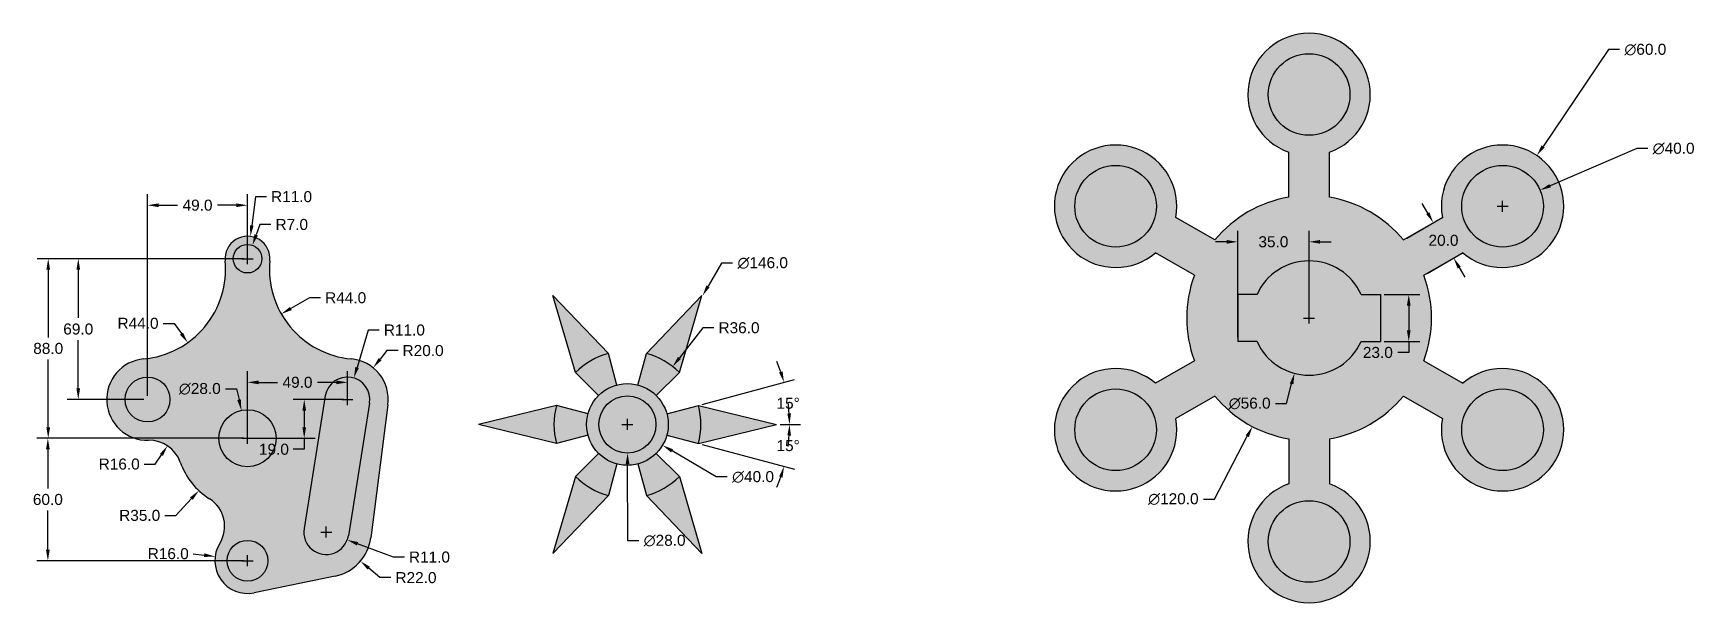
# Model space of a CAD drawing. Header units: inches. Extents: x -29 to 2151, y 0 to 373.
# Drawn here: x -29 to 786, y 0 to 279 of the extents above; entities that cross this region are included whole.
import ezdxf

# ---------------------------------------------------------------- set-up
doc = ezdxf.new("R2010")
doc.units = ezdxf.units.IN
doc.header["$MEASUREMENT"] = 0
doc.styles.get("Standard").update_dxf_attribs({"font": 'arial.ttf'})
doc.dimstyles.get("Standard").update_dxf_attribs({"dimscale": 30, "dimtxt": 0.18, "dimasz": 0.18, "dimexe": 0.18, "dimexo": 0.0625, "dimgap": 0.09, "dimtad": 0, "dimtih": 1, "dimtoh": 1, "dimdec": 1, "dimzin": 0, "dimdsep": 46, "dimtxsty": 'Standard', "dimcen": 0.09, "dimadec": 0, "dimazin": 0, "dimtfac": 1, "dimtdec": 1, "dimtofl": 0, "dimtmove": 0, "dimatfit": 3, "dimfxl": 1, "dimtolj": 1, "dimtzin": 0, "dimarcsym": 0})

msp = doc.modelspace()

# ---------------------------------------------------------------- blocks, each defined once
blk = doc.blocks.new('*D1')
at = {"color": 0, "lineweight": -2, "transparency": 16777216}
for p, q in [((308.43, 166.7), (301.78, 155.31)), ((313.83, 166.7), (308.43, 166.7)), ((262.26, 84.91), (262.26, 90.31)), ((259.56, 87.61), (264.96, 87.61))]:
    blk.add_line(p, q, dxfattribs=at)
at = {"color": 0, "transparency": 16777216}
blk.add_solid([(301, 155.77), (302.56, 154.86), (299.06, 150.65)], dxfattribs=at)
at = {"layer": 'Defpoints', "color": 0, "transparency": 16777216}
for p in [(299.06, 150.65), (225.46, 24.56)]:
    blk.add_point(p, dxfattribs=at)
at = {"color": 0, "transparency": 16777216, "insert": (328.57, 166.7), "char_height": 5.4, "attachment_point": 5}
blk.add_mtext('\\A1;∅146.0', dxfattribs=at)
blk = doc.blocks.new('*D2')
at = {"color": 0, "lineweight": -2, "transparency": 16777216}
for p, q in [((298.84, 97.41), (344.23, 109.57)), ((337.13, 87.61), (347.12, 87.61))]:
    blk.add_line(p, q, dxfattribs=at)
for start, end in [(18.89453, 22.78906), (352.21094, 356.10547)]:
    blk.add_arc((262.26, 87.61), 79.46, start, end, dxfattribs=at)
at = {"color": 0, "transparency": 16777216}
for points in [[(338.3, 113.6), (336.57, 113.07), (339.01, 108.17)], [(340.63, 82.24), (342.43, 82.18), (341.72, 87.61)]]:
    blk.add_solid(points, dxfattribs=at)
at = {"layer": 'Defpoints', "color": 0, "transparency": 16777216}
for p in [(281.58, 92.78), (297.03, 96.92), (341.41, 94.53), (262.26, 87.61), (335.26, 87.61)]:
    blk.add_point(p, dxfattribs=at)
at = {"color": 0, "transparency": 16777216, "insert": (341.04, 97.98), "char_height": 5.4, "attachment_point": 5}
blk.add_mtext('\\A1;15°', dxfattribs=at)
blk = doc.blocks.new('*D3')
at = {"color": 0, "lineweight": -2, "transparency": 16777216}
for p, q in [((337.13, 87.61), (347.12, 87.61)), ((298.84, 77.8), (344.23, 65.64))]:
    blk.add_line(p, q, dxfattribs=at)
for start, end in [(3.89453, 7.78906), (337.21094, 341.10547)]:
    blk.add_arc((262.26, 87.61), 79.46, start, end, dxfattribs=at)
at = {"color": 0, "transparency": 16777216}
for points in [[(342.43, 93.03), (340.63, 92.97), (341.72, 87.61)], [(336.57, 62.14), (338.3, 61.61), (339.01, 67.04)]]:
    blk.add_solid(points, dxfattribs=at)
at = {"layer": 'Defpoints', "color": 0, "transparency": 16777216}
for p in [(262.26, 87.61), (281.58, 82.43), (335.26, 87.61), (297.03, 78.29), (340.51, 73.81)]:
    blk.add_point(p, dxfattribs=at)
at = {"color": 0, "transparency": 16777216, "insert": (341.04, 77.23), "char_height": 5.4, "attachment_point": 5}
blk.add_mtext('\\A1;15°', dxfattribs=at)
blk = doc.blocks.new('*D4')
at = {"color": 0, "lineweight": -2, "transparency": 16777216}
for p, q in [((299.27, 134.97), (287.75, 120.23)), ((304.67, 134.97), (299.27, 134.97)), ((262.26, 84.91), (262.26, 90.31)), ((259.56, 87.61), (264.96, 87.61))]:
    blk.add_line(p, q, dxfattribs=at)
at = {"color": 0, "transparency": 16777216}
blk.add_solid([(287.04, 120.78), (288.46, 119.67), (284.42, 115.97)], dxfattribs=at)
at = {"layer": 'Defpoints', "color": 0, "transparency": 16777216}
for p in [(284.42, 115.97), (262.26, 87.61)]:
    blk.add_point(p, dxfattribs=at)
at = {"color": 0, "transparency": 16777216, "insert": (316.96, 134.97), "char_height": 5.4, "attachment_point": 5}
blk.add_mtext('\\A1;R36.0', dxfattribs=at)
blk = doc.blocks.new('*D5')
at = {"color": 0, "lineweight": -2, "transparency": 16777216}
for p, q in [((262.26, 84.91), (262.26, 90.31)), ((259.56, 87.61), (264.96, 87.61)), ((305.78, 61.9), (284.13, 74.69)), ((311.18, 61.9), (305.78, 61.9))]:
    blk.add_line(p, q, dxfattribs=at)
at = {"color": 0, "transparency": 16777216}
blk.add_solid([(284.59, 75.46), (283.67, 73.91), (279.48, 77.43)], dxfattribs=at)
at = {"layer": 'Defpoints', "color": 0, "transparency": 16777216}
for p in [(245.04, 97.78), (279.48, 77.43)]:
    blk.add_point(p, dxfattribs=at)
at = {"color": 0, "transparency": 16777216, "insert": (323.83, 61.9), "char_height": 5.4, "attachment_point": 5}
blk.add_mtext('\\A1;∅40.0', dxfattribs=at)
blk = doc.blocks.new('*D6')
at = {"color": 0, "lineweight": -2, "transparency": 16777216}
for p, q in [((262.26, 84.91), (262.26, 90.31)), ((259.56, 87.61), (264.96, 87.61)), ((262.45, 30.68), (262.32, 68.21)), ((267.85, 30.68), (262.45, 30.68))]:
    blk.add_line(p, q, dxfattribs=at)
at = {"color": 0, "transparency": 16777216}
blk.add_solid([(263.22, 68.21), (261.42, 68.2), (262.31, 73.61)], dxfattribs=at)
at = {"layer": 'Defpoints', "color": 0, "transparency": 16777216}
for p in [(262.21, 101.61), (262.31, 73.61)]:
    blk.add_point(p, dxfattribs=at)
at = {"color": 0, "transparency": 16777216, "insert": (280.49, 30.68), "char_height": 5.4, "attachment_point": 5}
blk.add_mtext('\\A1;∅28.0', dxfattribs=at)
blk = doc.blocks.new('*D75')
at = {"color": 0, "lineweight": -2, "transparency": 16777216}
for p, q in [((82.15, 185.56), (80.29, 180.49)), ((87.55, 185.56), (82.15, 185.56)), ((76.04, 166.14), (76.04, 171.54)), ((73.34, 168.84), (78.74, 168.84))]:
    blk.add_line(p, q, dxfattribs=at)
at = {"color": 0, "transparency": 16777216}
blk.add_solid([(79.45, 180.8), (81.14, 180.18), (78.44, 175.42)], dxfattribs=at)
at = {"layer": 'Defpoints', "color": 0, "transparency": 16777216}
for p in [(78.44, 175.42), (76.04, 168.84)]:
    blk.add_point(p, dxfattribs=at)
at = {"color": 0, "transparency": 16777216, "insert": (97.74, 185.56), "char_height": 5.4, "attachment_point": 5}
blk.add_mtext('\\A1;R7.0', dxfattribs=at)
blk = doc.blocks.new('*D76')
at = {"color": 0, "lineweight": -2, "transparency": 16777216}
for p, q in [((79.94, 199.21), (78.13, 185.11)), ((85.34, 199.21), (79.94, 199.21)), ((76.04, 166.14), (76.04, 171.54)), ((73.34, 168.84), (78.74, 168.84))]:
    blk.add_line(p, q, dxfattribs=at)
at = {"color": 0, "transparency": 16777216}
blk.add_solid([(77.24, 185.22), (79.02, 184.99), (77.44, 179.75)], dxfattribs=at)
at = {"layer": 'Defpoints', "color": 0, "transparency": 16777216}
for p in [(77.44, 179.75), (76.04, 168.84)]:
    blk.add_point(p, dxfattribs=at)
at = {"color": 0, "transparency": 16777216, "insert": (97.63, 199.21), "char_height": 5.4, "attachment_point": 5}
blk.add_mtext('\\A1;R11.0', dxfattribs=at)
blk = doc.blocks.new('*D77')
at = {"color": 0, "lineweight": -2, "transparency": 16777216}
for p, q in [((144.41, 123.79), (141.01, 119.59)), ((149.81, 123.79), (144.41, 123.79)), ((122.34, 99.84), (127.74, 99.84)), ((125.04, 97.14), (125.04, 102.54))]:
    blk.add_line(p, q, dxfattribs=at)
at = {"color": 0, "transparency": 16777216}
blk.add_solid([(140.31, 120.16), (141.71, 119.03), (137.62, 115.39)], dxfattribs=at)
at = {"layer": 'Defpoints', "color": 0, "transparency": 16777216}
for p in [(137.62, 115.39), (125.04, 99.84)]:
    blk.add_point(p, dxfattribs=at)
at = {"color": 0, "transparency": 16777216, "insert": (162.1, 123.79), "char_height": 5.4, "attachment_point": 5}
blk.add_mtext('\\A1;R20.0', dxfattribs=at)
blk = doc.blocks.new('*D78')
at = {"color": 0, "lineweight": -2, "transparency": 16777216}
for p, q in [((135.24, 133.86), (129.75, 115.55)), ((140.64, 133.86), (135.24, 133.86)), ((122.34, 99.84), (127.74, 99.84)), ((125.04, 97.14), (125.04, 102.54))]:
    blk.add_line(p, q, dxfattribs=at)
at = {"color": 0, "transparency": 16777216}
blk.add_solid([(128.89, 115.81), (130.61, 115.29), (128.2, 110.38)], dxfattribs=at)
at = {"layer": 'Defpoints', "color": 0, "transparency": 16777216}
for p in [(128.2, 110.38), (125.04, 99.84)]:
    blk.add_point(p, dxfattribs=at)
at = {"color": 0, "transparency": 16777216, "insert": (152.93, 133.86), "char_height": 5.4, "attachment_point": 5}
blk.add_mtext('\\A1;R11.0', dxfattribs=at)
blk = doc.blocks.new('*D79')
at = {"color": 0, "lineweight": -2, "transparency": 16777216}
for p, q in [((111.91, 34.88), (117.31, 34.88)), ((114.61, 32.18), (114.61, 37.58)), ((147.54, 22.62), (129.98, 29.16)), ((152.94, 22.62), (147.54, 22.62))]:
    blk.add_line(p, q, dxfattribs=at)
at = {"color": 0, "transparency": 16777216}
blk.add_solid([(130.29, 30), (129.66, 28.31), (124.92, 31.04)], dxfattribs=at)
at = {"layer": 'Defpoints', "color": 0, "transparency": 16777216}
for p in [(114.61, 34.88), (124.92, 31.04)]:
    blk.add_point(p, dxfattribs=at)
at = {"color": 0, "transparency": 16777216, "insert": (165.23, 22.62), "char_height": 5.4, "attachment_point": 5}
blk.add_mtext('\\A1;R11.0', dxfattribs=at)
blk = doc.blocks.new('*D80')
at = {"color": 0, "lineweight": -2, "transparency": 16777216}
for p, q in [((111.91, 34.88), (117.31, 34.88)), ((114.61, 32.18), (114.61, 37.58)), ((140.94, 12.56), (135.51, 17.16)), ((146.34, 12.56), (140.94, 12.56))]:
    blk.add_line(p, q, dxfattribs=at)
at = {"color": 0, "transparency": 16777216}
blk.add_solid([(136.09, 17.85), (134.93, 16.48), (131.39, 20.65)], dxfattribs=at)
at = {"layer": 'Defpoints', "color": 0, "transparency": 16777216}
for p in [(114.61, 34.88), (131.39, 20.65)]:
    blk.add_point(p, dxfattribs=at)
at = {"color": 0, "transparency": 16777216, "insert": (158.62, 12.56), "char_height": 5.4, "attachment_point": 5}
blk.add_mtext('\\A1;R22.0', dxfattribs=at)
blk = doc.blocks.new('*D81')
at = {"color": 0, "lineweight": -2, "transparency": 16777216}
for p, q in [((49.47, 24.29), (54.82, 23.6)), ((73.34, 20.84), (78.74, 20.84)), ((76.04, 18.14), (76.04, 23.54))]:
    blk.add_line(p, q, dxfattribs=at)
at = {"color": 0, "transparency": 16777216}
blk.add_solid([(54.94, 24.49), (54.7, 22.7), (60.18, 22.9)], dxfattribs=at)
at = {"layer": 'Defpoints', "color": 0, "transparency": 16777216}
for p in [(60.18, 22.9), (76.04, 20.84)]:
    blk.add_point(p, dxfattribs=at)
at = {"color": 0, "transparency": 16777216, "insert": (37.18, 24.29), "char_height": 5.4, "attachment_point": 5}
blk.add_mtext('\\A1;R16.0', dxfattribs=at)
blk = doc.blocks.new('*D82')
at = {"color": 0, "lineweight": -2, "transparency": 16777216}
for p, q in [((76.04, 78.14), (76.04, 83.54)), ((73.34, 80.84), (78.74, 80.84)), ((40.88, 43.04), (48.53, 51.26)), ((35.48, 43.04), (40.88, 43.04))]:
    blk.add_line(p, q, dxfattribs=at)
at = {"color": 0, "transparency": 16777216}
blk.add_solid([(47.87, 51.87), (49.19, 50.64), (52.21, 55.21)], dxfattribs=at)
at = {"layer": 'Defpoints', "color": 0, "transparency": 16777216}
for p in [(76.04, 80.84), (52.21, 55.21)]:
    blk.add_point(p, dxfattribs=at)
at = {"color": 0, "transparency": 16777216, "insert": (23.2, 43.04), "char_height": 5.4, "attachment_point": 5}
blk.add_mtext('\\A1;R35.0', dxfattribs=at)
blk = doc.blocks.new('*D83')
at = {"color": 0, "lineweight": -2, "transparency": 16777216}
for p, q in [((25.44, 68.18), (30.84, 68.18)), ((30.84, 68.18), (33.83, 72.68))]:
    blk.add_line(p, q, dxfattribs=at)
at = {"color": 0, "transparency": 16777216}
blk.add_solid([(33.08, 73.17), (34.58, 72.18), (36.82, 77.17)], dxfattribs=at)
at = {"layer": 'Defpoints', "color": 0, "transparency": 16777216}
for p in [(36.82, 77.17), (27.95, 63.85)]:
    blk.add_point(p, dxfattribs=at)
at = {"color": 0, "transparency": 16777216, "insert": (13.15, 68.18), "char_height": 5.4, "attachment_point": 5}
blk.add_mtext('\\A1;R16.0', dxfattribs=at)
blk = doc.blocks.new('*D84')
at = {"color": 0, "lineweight": -2, "transparency": 16777216}
for p, q in [((65.3, 105.06), (70.7, 105.06)), ((70.7, 105.06), (71.87, 99.79)), ((76.04, 78.14), (76.04, 83.54)), ((73.34, 80.84), (78.74, 80.84))]:
    blk.add_line(p, q, dxfattribs=at)
at = {"color": 0, "transparency": 16777216}
blk.add_solid([(72.75, 99.98), (70.99, 99.59), (73.03, 94.51)], dxfattribs=at)
at = {"layer": 'Defpoints', "color": 0, "transparency": 16777216}
for p in [(73.03, 94.51), (79.06, 67.17)]:
    blk.add_point(p, dxfattribs=at)
at = {"color": 0, "transparency": 16777216, "insert": (52.66, 105.06), "char_height": 5.4, "attachment_point": 5}
blk.add_mtext('\\A1;∅28.0', dxfattribs=at)
blk = doc.blocks.new('*D85')
at = {"color": 0, "lineweight": -2, "transparency": 16777216}
for p, q in [((34.67, 137.15), (40.07, 137.15)), ((40.07, 137.15), (43.65, 132.11))]:
    blk.add_line(p, q, dxfattribs=at)
at = {"color": 0, "transparency": 16777216}
blk.add_solid([(44.38, 132.63), (42.91, 131.59), (46.78, 127.71)], dxfattribs=at)
at = {"layer": 'Defpoints', "color": 0, "transparency": 16777216}
for p in [(21.29, 163.58), (46.78, 127.71)]:
    blk.add_point(p, dxfattribs=at)
at = {"color": 0, "transparency": 16777216, "insert": (22.38, 137.15), "char_height": 5.4, "attachment_point": 5}
blk.add_mtext('\\A1;R44.0', dxfattribs=at)
blk = doc.blocks.new('*D86')
at = {"color": 0, "lineweight": -2, "transparency": 16777216}
for p, q in [((106.45, 149.67), (97.28, 144.43)), ((111.85, 149.67), (106.45, 149.67))]:
    blk.add_line(p, q, dxfattribs=at)
at = {"color": 0, "transparency": 16777216}
blk.add_solid([(96.83, 145.21), (97.72, 143.65), (92.59, 141.75)], dxfattribs=at)
at = {"layer": 'Defpoints', "color": 0, "transparency": 16777216}
for p in [(130.79, 163.58), (92.59, 141.75)]:
    blk.add_point(p, dxfattribs=at)
at = {"color": 0, "transparency": 16777216, "insert": (124.14, 149.67), "char_height": 5.4, "attachment_point": 5}
blk.add_mtext('\\A1;R44.0', dxfattribs=at)
blk = doc.blocks.new('*D87')
at = {"color": 0, "lineweight": -2, "transparency": 16777216}
for p, q in [((123.17, 99.84), (98.44, 99.84)), ((103.84, 94.44), (103.84, 86.24)), ((77.92, 80.84), (109.24, 80.84)), ((103.84, 75.44), (98.44, 75.44)), ((103.84, 80.84), (103.84, 75.44))]:
    blk.add_line(p, q, dxfattribs=at)
at = {"color": 0, "transparency": 16777216}
for points in [[(102.94, 94.44), (104.74, 94.44), (103.84, 99.84)], [(102.94, 86.24), (104.74, 86.24), (103.84, 80.84)]]:
    blk.add_solid(points, dxfattribs=at)
at = {"layer": 'Defpoints', "color": 0, "transparency": 16777216}
for p in [(125.04, 99.84), (76.04, 80.84), (103.84, 80.84)]:
    blk.add_point(p, dxfattribs=at)
at = {"color": 0, "transparency": 16777216, "insert": (88.99, 75.44), "char_height": 5.4, "attachment_point": 5}
blk.add_mtext('\\A1;19.0', dxfattribs=at)
blk = doc.blocks.new('*D88')
at = {"color": 0, "lineweight": -2, "transparency": 16777216}
for p, q in [((76.04, 82.71), (76.04, 113.65)), ((81.44, 108.25), (90.73, 108.25)), ((119.64, 108.25), (110.35, 108.25)), ((125.04, 101.71), (125.04, 113.65))]:
    blk.add_line(p, q, dxfattribs=at)
at = {"color": 0, "transparency": 16777216}
for points in [[(81.44, 109.15), (81.44, 107.35), (76.04, 108.25)], [(119.64, 109.15), (119.64, 107.35), (125.04, 108.25)]]:
    blk.add_solid(points, dxfattribs=at)
at = {"layer": 'Defpoints', "color": 0, "transparency": 16777216}
for p in [(76.04, 108.25), (125.04, 99.84), (76.04, 80.84)]:
    blk.add_point(p, dxfattribs=at)
at = {"color": 0, "transparency": 16777216, "insert": (100.54, 108.25), "char_height": 5.4, "attachment_point": 5}
blk.add_mtext('\\A1;49.0', dxfattribs=at)
blk = doc.blocks.new('*D89')
at = {"color": 0, "lineweight": -2, "transparency": 16777216}
for p, q in [((74.17, 168.84), (-12.32, 168.84)), ((-6.92, 163.44), (-6.92, 139.8)), ((-6.92, 105.24), (-6.92, 128.88)), ((25.17, 99.84), (-12.32, 99.84))]:
    blk.add_line(p, q, dxfattribs=at)
at = {"color": 0, "transparency": 16777216}
for points in [[(-7.82, 163.44), (-6.02, 163.44), (-6.92, 168.84)], [(-7.82, 105.24), (-6.02, 105.24), (-6.92, 99.84)]]:
    blk.add_solid(points, dxfattribs=at)
at = {"layer": 'Defpoints', "color": 0, "transparency": 16777216}
for p in [(76.04, 168.84), (-6.92, 99.84), (27.04, 99.84)]:
    blk.add_point(p, dxfattribs=at)
at = {"color": 0, "transparency": 16777216, "insert": (-6.92, 134.34), "char_height": 5.4, "attachment_point": 5}
blk.add_mtext('\\A1;69.0', dxfattribs=at)
blk = doc.blocks.new('*D90')
at = {"color": 0, "lineweight": -2, "transparency": 16777216}
for p, q in [((27.04, 101.71), (27.04, 200.42)), ((76.04, 170.71), (76.04, 200.42)), ((32.44, 195.02), (41.73, 195.02)), ((70.64, 195.02), (61.35, 195.02))]:
    blk.add_line(p, q, dxfattribs=at)
at = {"color": 0, "transparency": 16777216}
for points in [[(32.44, 195.92), (32.44, 194.12), (27.04, 195.02)], [(70.64, 195.92), (70.64, 194.12), (76.04, 195.02)]]:
    blk.add_solid(points, dxfattribs=at)
at = {"layer": 'Defpoints', "color": 0, "transparency": 16777216}
for p in [(27.04, 195.02), (76.04, 168.84), (27.04, 99.84)]:
    blk.add_point(p, dxfattribs=at)
at = {"color": 0, "transparency": 16777216, "insert": (51.54, 195.02), "char_height": 5.4, "attachment_point": 5}
blk.add_mtext('\\A1;49.0', dxfattribs=at)
blk = doc.blocks.new('*D91')
at = {"color": 0, "lineweight": -2, "transparency": 16777216}
for p, q in [((74.17, 168.84), (-27.04, 168.84)), ((-21.64, 163.44), (-21.64, 130.3)), ((-21.64, 86.24), (-21.64, 119.38)), ((74.17, 80.84), (-27.04, 80.84))]:
    blk.add_line(p, q, dxfattribs=at)
at = {"color": 0, "transparency": 16777216}
for points in [[(-22.54, 163.44), (-20.74, 163.44), (-21.64, 168.84)], [(-22.54, 86.24), (-20.74, 86.24), (-21.64, 80.84)]]:
    blk.add_solid(points, dxfattribs=at)
at = {"layer": 'Defpoints', "color": 0, "transparency": 16777216}
for p in [(76.04, 168.84), (-21.64, 80.84), (76.04, 80.84)]:
    blk.add_point(p, dxfattribs=at)
at = {"color": 0, "transparency": 16777216, "insert": (-21.64, 124.84), "char_height": 5.4, "attachment_point": 5}
blk.add_mtext('\\A1;88.0', dxfattribs=at)
blk = doc.blocks.new('*D92')
at = {"color": 0, "lineweight": -2, "transparency": 16777216}
for p, q in [((74.17, 80.84), (-27.22, 80.84)), ((-21.82, 75.44), (-21.82, 56.3)), ((-21.82, 26.24), (-21.82, 45.38)), ((74.17, 20.84), (-27.22, 20.84))]:
    blk.add_line(p, q, dxfattribs=at)
at = {"color": 0, "transparency": 16777216}
for points in [[(-22.72, 75.44), (-20.92, 75.44), (-21.82, 80.84)], [(-22.72, 26.24), (-20.92, 26.24), (-21.82, 20.84)]]:
    blk.add_solid(points, dxfattribs=at)
at = {"layer": 'Defpoints', "color": 0, "transparency": 16777216}
for p in [(76.04, 80.84), (-21.82, 20.84), (76.04, 20.84)]:
    blk.add_point(p, dxfattribs=at)
at = {"color": 0, "transparency": 16777216, "insert": (-21.82, 50.84), "char_height": 5.4, "attachment_point": 5}
blk.add_mtext('\\A1;60.0', dxfattribs=at)
blk = doc.blocks.new('*D7')
at = {"color": 0, "lineweight": -2, "transparency": 16777216}
for p, q in [((743.16, 271.25), (711.06, 223.84)), ((748.56, 271.25), (743.16, 271.25)), ((691.21, 191.82), (691.21, 197.22)), ((688.51, 194.52), (693.91, 194.52))]:
    blk.add_line(p, q, dxfattribs=at)
at = {"color": 0, "transparency": 16777216}
blk.add_solid([(710.31, 224.34), (711.8, 223.33), (708.03, 219.37)], dxfattribs=at)
at = {"layer": 'Defpoints', "color": 0, "transparency": 16777216}
for p in [(708.03, 219.37), (674.4, 169.68)]:
    blk.add_point(p, dxfattribs=at)
at = {"color": 0, "transparency": 16777216, "insert": (761.2, 271.25), "char_height": 5.4, "attachment_point": 5}
blk.add_mtext('\\A1;∅60.0', dxfattribs=at)
blk = doc.blocks.new('*D8')
at = {"color": 0, "lineweight": -2, "transparency": 16777216}
for p, q in [((757.02, 222.77), (714.55, 204.54)), ((762.42, 222.77), (757.02, 222.77)), ((691.21, 191.82), (691.21, 197.22)), ((688.51, 194.52), (693.91, 194.52))]:
    blk.add_line(p, q, dxfattribs=at)
at = {"color": 0, "transparency": 16777216}
blk.add_solid([(714.2, 205.37), (714.91, 203.72), (709.59, 202.41)], dxfattribs=at)
at = {"layer": 'Defpoints', "color": 0, "transparency": 16777216}
for p in [(709.59, 202.41), (672.83, 186.63)]:
    blk.add_point(p, dxfattribs=at)
at = {"color": 0, "transparency": 16777216, "insert": (775.06, 222.77), "char_height": 5.4, "attachment_point": 5}
blk.add_mtext('\\A1;∅40.0', dxfattribs=at)
blk = doc.blocks.new('*D9')
at = {"color": 0, "lineweight": -2, "transparency": 16777216}
for p, q in [((593.68, 139.77), (599.08, 139.77)), ((596.38, 137.07), (596.38, 142.47)), ((585.29, 97.89), (587.83, 107.49)), ((579.89, 97.89), (585.29, 97.89))]:
    blk.add_line(p, q, dxfattribs=at)
at = {"color": 0, "transparency": 16777216}
blk.add_solid([(586.96, 107.72), (588.7, 107.26), (589.21, 112.71)], dxfattribs=at)
at = {"layer": 'Defpoints', "color": 0, "transparency": 16777216}
for p in [(603.55, 166.84), (589.21, 112.71)]:
    blk.add_point(p, dxfattribs=at)
at = {"color": 0, "transparency": 16777216, "insert": (567.25, 97.89), "char_height": 5.4, "attachment_point": 5}
blk.add_mtext('\\A1;∅56.0', dxfattribs=at)
blk = doc.blocks.new('*D10')
at = {"color": 0, "lineweight": -2, "transparency": 16777216}
for p, q in [((593.68, 139.77), (599.08, 139.77)), ((596.38, 137.07), (596.38, 142.47)), ((549.99, 51.04), (566.08, 81.81)), ((544.59, 51.04), (549.99, 51.04))]:
    blk.add_line(p, q, dxfattribs=at)
at = {"color": 0, "transparency": 16777216}
blk.add_solid([(565.29, 82.23), (566.88, 81.4), (568.59, 86.6)], dxfattribs=at)
at = {"layer": 'Defpoints', "color": 0, "transparency": 16777216}
for p in [(624.18, 192.95), (568.59, 86.6)]:
    blk.add_point(p, dxfattribs=at)
at = {"color": 0, "transparency": 16777216, "insert": (529.86, 51.04), "char_height": 5.4, "attachment_point": 5}
blk.add_mtext('\\A1;∅120.0', dxfattribs=at)
blk = doc.blocks.new('*D11')
at = {"color": 0, "lineweight": -2, "transparency": 16777216}
for p, q in [((561.38, 130.15), (561.38, 182.5)), ((596.38, 141.65), (596.38, 182.5)), ((555.98, 177.1), (550.58, 177.1)), ((601.78, 177.1), (607.18, 177.1))]:
    blk.add_line(p, q, dxfattribs=at)
at = {"color": 0, "transparency": 16777216}
for points in [[(555.98, 178), (555.98, 176.2), (561.38, 177.1)], [(601.78, 178), (601.78, 176.2), (596.38, 177.1)]]:
    blk.add_solid(points, dxfattribs=at)
at = {"layer": 'Defpoints', "color": 0, "transparency": 16777216}
for p in [(561.38, 177.1), (596.38, 139.77), (561.38, 128.27)]:
    blk.add_point(p, dxfattribs=at)
at = {"color": 0, "transparency": 16777216, "insert": (578.88, 177.1), "char_height": 5.4, "attachment_point": 5}
blk.add_mtext('\\A1;35.0', dxfattribs=at)
blk = doc.blocks.new('*D12')
at = {"color": 0, "lineweight": -2, "transparency": 16777216}
for p, q in [((633.26, 151.27), (650.64, 151.27)), ((645.24, 145.87), (645.24, 133.67)), ((633.26, 128.27), (650.64, 128.27)), ((645.24, 122.87), (639.84, 122.87)), ((645.24, 128.27), (645.24, 122.87))]:
    blk.add_line(p, q, dxfattribs=at)
at = {"color": 0, "transparency": 16777216}
for points in [[(644.34, 145.87), (646.14, 145.87), (645.24, 151.27)], [(644.34, 133.67), (646.14, 133.67), (645.24, 128.27)]]:
    blk.add_solid(points, dxfattribs=at)
at = {"layer": 'Defpoints', "color": 0, "transparency": 16777216}
for p in [(631.38, 151.27), (631.38, 128.27), (645.24, 128.27)]:
    blk.add_point(p, dxfattribs=at)
at = {"color": 0, "transparency": 16777216, "insert": (630.09, 122.87), "char_height": 5.4, "attachment_point": 5}
blk.add_mtext('\\A1;23.0', dxfattribs=at)
blk = doc.blocks.new('*D13')
at = {"color": 0, "lineweight": -2, "transparency": 16777216}
for p, q in [((654.56, 191.14), (651.86, 195.82)), ((644.24, 178.95), (661.93, 189.17)), ((654.24, 161.63), (671.93, 171.85)), ((669.96, 164.47), (672.66, 159.79))]:
    blk.add_line(p, q, dxfattribs=at)
at = {"color": 0, "transparency": 16777216}
for points in [[(655.34, 191.59), (653.78, 190.69), (657.26, 186.47)], [(670.74, 164.92), (669.18, 164.02), (667.26, 169.15)]]:
    blk.add_solid(points, dxfattribs=at)
at = {"layer": 'Defpoints', "color": 0, "transparency": 16777216}
for p in [(642.62, 178.01), (667.26, 169.15), (652.62, 160.69)]:
    blk.add_point(p, dxfattribs=at)
at = {"color": 0, "transparency": 16777216, "insert": (662.26, 177.81), "char_height": 5.4, "attachment_point": 5}
blk.add_mtext('\\A1;20.0', dxfattribs=at)

# ---------------------------------------------------------------- dimensions: what is measured, and where the dimension line sits
for p1, p2, picture, middle in [((674.4, 169.68), (708.03, 219.37), '*D7', (761.2, 271.25)), ((672.83, 186.63), (709.59, 202.41), '*D8', (775.06, 222.77)), ((624.18, 192.95), (568.59, 86.6), '*D10', (529.86, 51.04)), ((225.46, 24.56), (299.06, 150.65), '*D1', (328.57, 166.7)), ((603.55, 166.84), (589.21, 112.71), '*D9', (567.25, 97.89)), ((262.21, 101.61), (262.31, 73.61), '*D6', (280.49, 30.68)), ((245.04, 97.78), (279.48, 77.43), '*D5', (323.83, 61.9))]:
    dim = msp.add_diameter_dim_2p(p1=p1, p2=p2, dimstyle='Standard')
    dim.commit()
    dim.dimension.update_dxf_attribs({"geometry": picture, "text_midpoint": middle, "dimtype": 163})
for base, p1, p2, picture, middle in [((27.04, 195.02), (76.04, 168.84), (27.04, 99.84), '*D90', (51.54, 195.02)), ((561.38, 177.1), (596.38, 139.77), (561.38, 128.27), '*D11', (578.88, 177.1)), ((76.04, 108.25), (125.04, 99.84), (76.04, 80.84), '*D88', (100.54, 108.25))]:
    dim = msp.add_linear_dim(base=base, p1=p1, p2=p2, dimstyle='Standard')
    dim.commit()
    dim.dimension.update_dxf_attribs({"geometry": picture, "text_midpoint": middle})
for center, mpoint, picture, middle in [((76.04, 168.84), (77.44, 179.75), '*D76', (97.63, 199.21)), ((21.29, 163.58), (46.78, 127.71), '*D85', (22.38, 137.15)), ((130.79, 163.58), (92.59, 141.75), '*D86', (124.14, 149.67)), ((125.04, 99.84), (128.2, 110.38), '*D78', (152.93, 133.86)), ((262.26, 87.61), (284.42, 115.97), '*D4', (316.96, 134.97)), ((76.04, 80.84), (52.21, 55.21), '*D82', (23.2, 43.04)), ((27.95, 63.85), (36.82, 77.17), '*D83', (13.15, 68.18)), ((114.61, 34.88), (124.92, 31.04), '*D79', (165.23, 22.62)), ((114.61, 34.88), (131.39, 20.65), '*D80', (158.62, 12.56))]:
    dim = msp.add_radius_dim(center=center, mpoint=mpoint, dimstyle='Standard')
    dim.commit()
    dim.dimension.update_dxf_attribs({"geometry": picture, "text_midpoint": middle, "dimtype": 164})
dim = msp.add_aligned_dim(p1=(642.62, 178.01), p2=(652.62, 160.69), distance=16.91, dimstyle='Standard')
dim.commit()
dim.dimension.update_dxf_attribs({"geometry": '*D13', "text_midpoint": (662.26, 177.81)})
for center, mpoint, picture, middle in [((76.04, 168.84), (78.44, 175.42), '*D75', (97.74, 185.56)), ((125.04, 99.84), (137.62, 115.39), '*D77', (162.1, 123.79)), ((76.04, 20.84), (60.18, 22.9), '*D81', (37.18, 24.29))]:
    dim = msp.add_radius_dim(center=center, mpoint=mpoint, dimstyle='Standard')
    dim.commit()
    dim.dimension.update_dxf_attribs({"geometry": picture, "text_midpoint": middle})
for base, p1, p2, picture, middle in [((-21.64, 80.84), (76.04, 168.84), (76.04, 80.84), '*D91', (-21.64, 124.84)), ((-6.92, 99.84), (76.04, 168.84), (27.04, 99.84), '*D89', (-6.92, 134.34)), ((645.24, 128.27), (631.38, 151.27), (631.38, 128.27), '*D12', (630.09, 122.87)), ((103.84, 80.84), (125.04, 99.84), (76.04, 80.84), '*D87', (88.99, 75.44)), ((-21.82, 20.84), (76.04, 80.84), (76.04, 20.84), '*D92', (-21.82, 50.84))]:
    dim = msp.add_linear_dim(base=base, p1=p1, p2=p2, angle=90, dimstyle='Standard')
    dim.commit()
    dim.dimension.update_dxf_attribs({"geometry": picture, "text_midpoint": middle})
for base, line1, line2, picture, middle in [((341.41, 94.53), ((262.26, 87.61), (335.26, 87.61)), ((281.58, 92.78), (297.03, 96.92)), '*D2', (341.04, 97.98)), ((340.51, 73.81), ((281.58, 82.43), (297.03, 78.29)), ((262.26, 87.61), (335.26, 87.61)), '*D3', (341.04, 77.23))]:
    dim = msp.add_angular_dim_2l(base=base, line1=line1, line2=line2, dimstyle='Standard')
    dim.commit()
    dim.dimension.update_dxf_attribs({"geometry": picture, "text_midpoint": middle})
dim = msp.add_diameter_dim_2p(p1=(79.06, 67.17), p2=(73.03, 94.51), dimstyle='Standard')
dim.commit()
dim.dimension.update_dxf_attribs({"geometry": '*D84', "text_midpoint": (52.66, 105.06)})

# ---------------------------------------------------------------- hatches: boundary and pattern name
h = msp.add_hatch(color=256)
h.dxf.hatch_style = 1
h.set_gradient(color1=(0, 255, 0), color2=(127, 255, 223), tint=1, name='INVCYLINDER')
h.paths.add_polyline_path([(661.72, 189.04), (642.62, 178.01, 0.179982), (606.38, 198.93), (606.38, 220.99, 5.828427), (586.38, 220.99), (586.38, 198.93, 0.179982), (550.15, 178.01), (531.05, 189.04, 5.828427), (521.05, 171.72), (540.15, 160.69, 0.179982), (540.15, 118.85), (521.05, 107.83, 5.828427), (531.05, 90.5), (550.15, 101.53, 0.179982), (586.38, 80.61), (586.38, 58.56, 5.828427), (606.38, 58.56), (606.38, 80.61, 0.179982), (642.62, 101.53), (661.72, 90.5, 5.828427), (671.72, 107.83), (652.62, 118.85, 0.179982), (652.62, 160.69), (671.72, 171.72, 5.828427)])
h.paths.add_polyline_path([(621.91, 151.27), (631.38, 151.27), (631.38, 128.27), (621.91, 128.27, -0.646314), (570.85, 128.27), (561.38, 128.27), (561.38, 151.27), (570.85, 151.27, -0.646314)], flags=16)
h.paths.add_polyline_path([(671.21, 194.52, -1), (711.21, 194.52, -1)], flags=16)
h.paths.add_polyline_path([(576.38, 249.27, -1), (616.38, 249.27, -1)], flags=16)
h.paths.add_polyline_path([(711.21, 85.02, -1), (671.21, 85.02, -1)], flags=16)
h.paths.add_polyline_path([(481.55, 194.52, -1), (521.55, 194.52, -1)], flags=16)
h.paths.add_polyline_path([(616.38, 30.27, -1), (576.38, 30.27, -1)], flags=16)
h.paths.add_polyline_path([(521.55, 85.02, -1), (481.55, 85.02, -1)], flags=16)
h.paths.add_polyline_path([(555.65, 92.35), (578.9, 92.35), (578.9, 103.48), (555.65, 103.48)], flags=25)
h.paths.add_polyline_path([(570.21, 171.5), (587.6, 171.5), (587.6, 182.63), (570.21, 182.63)], flags=24)
h.paths.add_polyline_path([(621.47, 117.27), (638.86, 117.27), (638.86, 128.4), (621.47, 128.4)], flags=24)
h.paths.add_polyline_path([(653.64, 172.2), (671.02, 172.2), (671.02, 183.33), (653.64, 183.33)], flags=24)
h = msp.add_hatch(color=256)
h.dxf.hatch_style = 1
h.set_gradient(color1=(0, 255, 0), color2=(255, 255, 0), tint=1, name='SPHERICAL')
h.paths.add_polyline_path([(576.38, 249.27, 1), (616.38, 249.27, 1)])
h = msp.add_hatch(color=256)
h.dxf.hatch_style = 1
h.set_gradient(color1=(0, 255, 0), color2=(255, 255, 0), tint=1, name='SPHERICAL')
h.paths.add_polyline_path([(481.55, 194.52, 1), (521.55, 194.52, 1)])
h = msp.add_hatch(color=256)
h.dxf.hatch_style = 1
h.set_gradient(color1=(0, 255, 0), color2=(255, 255, 0), tint=1, name='SPHERICAL')
h.paths.add_polyline_path([(671.21, 194.52, 1), (711.21, 194.52, 1)])
h = msp.add_hatch(color=256)
h.dxf.hatch_style = 1
h.set_gradient(color1=(255, 0, 0), color2=(255, 255, 0), tint=1, name='SPHERICAL')
h.paths.add_polyline_path([(86.99, 167.79, 1.100654), (65.09, 167.79, -0.41592), (25.25, 119.76, 0.96822), (27.55, 79.85, -0.324897), (43.04, 69.18, 0.168745), (57.38, 51.23, -0.411972), (62.44, 29.27, 0.658032), (79.26, 5.17), (119.03, 13.33, 0.320221), (136.43, 32.05), (144.88, 97.27, 0.425654), (126.84, 119.76, -0.41592)])
h.paths.add_polyline_path([(69.04, 168.84, -1), (83.04, 168.84, -1)], flags=16)
h.paths.add_polyline_path([(90.04, 80.84, -1), (62.04, 80.84, -1)], flags=16)
h.paths.add_polyline_path([(38.04, 99.84, -1), (16.04, 99.84, -1)], flags=16)
h.paths.add_polyline_path([(135.9, 98.1), (125.47, 33.13, -1), (103.75, 36.62), (114.18, 101.58, -1)], flags=16)
h.paths.add_polyline_path([(86.04, 20.84, -1), (66.04, 20.84, -1)], flags=16)
h.paths.add_polyline_path([(41.07, 99.52), (64.32, 99.52), (64.32, 110.65), (41.07, 110.65)], flags=24)
h.paths.add_polyline_path([(80.07, 69.84), (97.45, 69.84), (97.45, 80.97), (80.07, 80.97)], flags=24)
h.paths.add_polyline_path([(91.98, 102.64), (109.37, 102.64), (109.37, 113.77), (91.98, 113.77)], flags=24)
h = msp.add_hatch(color=256)
h.dxf.hatch_style = 1
h.set_gradient(color1=(0, 255, 0), color2=(255, 255, 0), tint=1, name='SPHERICAL')
h.paths.add_polyline_path([(69.04, 168.84, 1), (83.04, 168.84, 1)])
h = msp.add_hatch(color=256)
h.dxf.hatch_style = 1
h.set_gradient(color1=(0, 255, 0), color2=(255, 255, 0), tint=1, name='SPHERICAL')
h.paths.add_polyline_path([(631.38, 151.27), (621.91, 151.27, 0.646314), (570.85, 151.27), (561.38, 151.27), (561.38, 128.27), (570.85, 128.27, 0.646314), (621.91, 128.27), (631.38, 128.27)])
h = msp.add_hatch(color=256)
h.dxf.hatch_style = 1
h.set_gradient(color1=(19, 155, 72), color2=(127, 255, 223), tint=1)
h.paths.add_polyline_path([(225.76, 150.83), (236.8, 113.06, -0.131652), (252.94, 122.38)])
h = msp.add_hatch(color=256)
h.dxf.hatch_style = 1
h.set_gradient(color1=(19, 155, 72), color2=(127, 255, 223), tint=1)
h.paths.add_polyline_path([(298.76, 150.83), (271.57, 122.38, -0.131652), (287.71, 113.06)])
h = msp.add_hatch(color=256)
h.dxf.hatch_style = 1
h.set_gradient(color1=(255, 0, 255), color2=(255, 255, 0), tint=1)
h.paths.add_polyline_path([(252.94, 122.38, 0.131652), (236.8, 113.06), (248.12, 101.75, -0.131652), (257.08, 106.92)])
h = msp.add_hatch(color=256)
h.dxf.hatch_style = 1
h.set_gradient(color1=(255, 0, 255), color2=(255, 255, 0), tint=1)
h.paths.add_polyline_path([(271.57, 122.38), (267.43, 106.92, -0.131652), (276.4, 101.75), (287.71, 113.06, 0.131652)])
h = msp.add_hatch(color=256)
h.dxf.hatch_style = 1
h.set_gradient(color1=(0, 255, 0), color2=(255, 255, 0), tint=1, name='SPHERICAL')
h.paths.add_polyline_path([(16.04, 99.84, 1), (38.04, 99.84, 1)])
h = msp.add_hatch(color=256)
h.dxf.hatch_style = 1
h.set_gradient(color1=(0, 255, 0), color2=(255, 255, 0), tint=1, name='SPHERICAL')
h.paths.add_polyline_path([(135.9, 98.1, 1), (114.18, 101.58), (103.75, 36.62, 1), (125.47, 33.13)])
h = msp.add_hatch(color=256)
h.dxf.hatch_style = 1
h.set_gradient(color1=(19, 155, 72), color2=(127, 255, 223), tint=1)
h.paths.add_polyline_path([(242.26, 87.61, 1), (282.26, 87.61, 1)])
h.paths.add_polyline_path([(276.26, 87.61, -1), (248.26, 87.61, -1)], flags=16)
h = msp.add_hatch(color=256)
h.dxf.hatch_style = 1
h.set_gradient(color1=(255, 0, 255), color2=(255, 255, 0), tint=1)
h.paths.add_polyline_path([(248.26, 87.61, 1), (276.26, 87.61, 1)])
h = msp.add_hatch(color=256)
h.dxf.hatch_style = 1
h.set_gradient(color1=(0, 255, 0), color2=(255, 255, 0), tint=1, name='SPHERICAL')
h.paths.add_polyline_path([(481.55, 85.02, 1), (521.55, 85.02, 1)])
h = msp.add_hatch(color=256)
h.dxf.hatch_style = 1
h.set_gradient(color1=(0, 255, 0), color2=(255, 255, 0), tint=1, name='SPHERICAL')
h.paths.add_polyline_path([(711.21, 85.02, 1), (671.21, 85.02, 1)])
h = msp.add_hatch(color=256)
h.dxf.hatch_style = 1
h.set_gradient(color1=(0, 255, 0), color2=(255, 255, 0), tint=1, name='SPHERICAL')
h.paths.add_polyline_path([(62.04, 80.84, 1), (90.04, 80.84, 1)])
h.paths.add_polyline_path([(80.07, 69.84), (97.45, 69.84), (97.45, 80.97), (80.07, 80.97)], flags=9)
h = msp.add_hatch(color=256)
h.dxf.hatch_style = 1
h.set_gradient(color1=(19, 155, 72), color2=(127, 255, 223), tint=1)
h.paths.add_polyline_path([(227.48, 96.92), (189.26, 87.61), (227.48, 78.29, -0.131652)])
h = msp.add_hatch(color=256)
h.dxf.hatch_style = 1
h.set_gradient(color1=(255, 0, 255), color2=(255, 255, 0), tint=1)
h.paths.add_polyline_path([(242.26, 87.61, -0.065543), (242.94, 92.78), (227.48, 96.92, 0.131652), (227.48, 78.29), (242.94, 82.43, -0.065543)])
h = msp.add_hatch(color=256)
h.dxf.hatch_style = 1
h.set_gradient(color1=(255, 0, 255), color2=(255, 255, 0), tint=1)
h.paths.add_polyline_path([(297.03, 96.92), (281.58, 92.78, -0.065543), (282.26, 87.61, -0.065543), (281.58, 82.43), (297.03, 78.29, 0.131652)])
h = msp.add_hatch(color=256)
h.dxf.hatch_style = 1
h.set_gradient(color1=(19, 155, 72), color2=(127, 255, 223), tint=1)
h.paths.add_polyline_path([(297.03, 96.92, -0.131652), (297.03, 78.29), (335.26, 87.61)])
h = msp.add_hatch(color=256)
h.dxf.hatch_style = 1
h.set_gradient(color1=(255, 0, 255), color2=(255, 255, 0), tint=1)
h.paths.add_polyline_path([(257.08, 68.29, -0.131652), (248.12, 73.46), (236.8, 62.15, 0.131652), (252.94, 52.83)])
h = msp.add_hatch(color=256)
h.dxf.hatch_style = 1
h.set_gradient(color1=(255, 0, 255), color2=(255, 255, 0), tint=1)
h.paths.add_polyline_path([(276.4, 73.46, -0.131652), (267.43, 68.29), (271.57, 52.83, 0.131652), (287.71, 62.15)])
h = msp.add_hatch(color=256)
h.dxf.hatch_style = 1
h.set_gradient(color1=(19, 155, 72), color2=(127, 255, 223), tint=1)
h.paths.add_polyline_path([(252.94, 52.83, -0.131652), (236.8, 62.15), (225.76, 24.39)])
at = {"true_color": 0x139b48}
h = msp.add_hatch(color=114, dxfattribs=at)
h.dxf.hatch_style = 1
h.set_gradient(color1=(19, 155, 72), color2=(127, 255, 223), tint=1, name='CURVED')
h.paths.add_polyline_path([(287.71, 62.15, -0.131652), (271.57, 52.83), (298.76, 24.39)])
h = msp.add_hatch(color=256)
h.dxf.hatch_style = 1
h.set_gradient(color1=(0, 255, 0), color2=(255, 255, 0), tint=1, name='SPHERICAL')
h.paths.add_polyline_path([(616.38, 30.27, 1), (576.38, 30.27, 1)])
h = msp.add_hatch(color=256)
h.dxf.hatch_style = 1
h.set_gradient(color1=(0, 255, 0), color2=(255, 255, 0), tint=1, name='SPHERICAL')
h.paths.add_polyline_path([(66.04, 20.84, 1), (86.04, 20.84, 1)])

# ---------------------------------------------------------------- linework, layer by layer
for p, q in [((586.38, 198.93), (586.38, 220.99)), ((606.38, 198.93), (606.38, 220.99)), ((550.15, 178.01), (531.05, 189.04)), ((642.62, 178.01), (661.72, 189.04)), ((540.15, 160.69), (521.05, 171.72)), ((652.62, 160.69), (671.72, 171.72)), ((236.8, 113.06), (225.76, 150.83)), ((252.94, 122.38), (225.76, 150.83)), ((271.57, 122.38), (298.76, 150.83)), ((287.71, 113.06), (298.76, 150.83)), ((570.85, 151.27), (561.38, 151.27)), ((561.38, 151.27), (561.38, 128.27)), ((621.91, 151.27), (631.38, 151.27)), ((631.38, 151.27), (631.38, 128.27)), ((257.08, 106.92), (252.94, 122.38)), ((267.43, 106.92), (271.57, 122.38)), ((570.85, 128.27), (561.38, 128.27)), ((621.91, 128.27), (631.38, 128.27)), ((540.15, 118.85), (521.05, 107.83)), ((652.62, 118.85), (671.72, 107.83)), ((248.12, 101.75), (236.8, 113.06)), ((276.4, 101.75), (287.71, 113.06)), ((114.18, 101.58), (103.75, 36.62)), ((135.9, 98.1), (125.47, 33.13)), ((550.15, 101.53), (531.05, 90.5)), ((642.62, 101.53), (661.72, 90.5)), ((144.88, 97.27), (136.43, 32.05)), ((227.48, 96.92), (189.26, 87.61)), ((242.94, 92.78), (227.48, 96.92)), ((281.58, 92.78), (297.03, 96.92)), ((297.03, 96.92), (335.26, 87.61)), ((227.48, 78.29), (189.26, 87.61)), ((242.94, 82.43), (227.48, 78.29)), ((281.58, 82.43), (297.03, 78.29)), ((297.03, 78.29), (335.26, 87.61)), ((248.12, 73.46), (236.8, 62.15)), ((276.4, 73.46), (287.71, 62.15)), ((586.38, 80.61), (586.38, 58.56)), ((606.38, 80.61), (606.38, 58.56)), ((257.08, 68.29), (252.94, 52.83)), ((267.43, 68.29), (271.57, 52.83)), ((236.8, 62.15), (225.76, 24.39)), ((287.71, 62.15), (298.76, 24.39)), ((252.94, 52.83), (225.76, 24.39)), ((271.57, 52.83), (298.76, 24.39)), ((119.03, 13.33), (79.26, 5.17))]:
    msp.add_line(p, q)
for centre, radius in [((596.38, 249.27), 20), ((501.55, 194.52), 20), ((691.21, 194.52), 20), ((76.04, 168.84), 7), ((27.04, 99.84), 11), ((262.26, 87.61), 20), ((262.26, 87.61), 14), ((501.55, 85.02), 20), ((691.21, 85.02), 20), ((76.04, 80.84), 14), ((596.38, 30.27), 20), ((76.04, 20.84), 10)]:
    msp.add_circle(centre, radius)
for centre, radius, start, end in [((596.38, 249.27), 30, 289.47122, 250.52878), ((501.55, 194.52), 30, 349.47122, 310.52878), ((691.21, 194.52), 30, 229.47122, 190.52878), ((596.38, 139.77), 60, 99.59407, 140.40593), ((596.38, 139.77), 60, 39.59407, 80.40593), ((76.04, 168.84), 11, 354.51347, 185.48653), ((21.29, 163.58), 44, 275.15285, 5.48653), ((130.79, 163.58), 44, 174.51347, 264.84715), ((596.38, 139.77), 28, 24.24971, 155.75029), ((596.38, 139.77), 60, 159.59407, 200.40593), ((596.38, 139.77), 60, 339.59407, 20.40593), ((262.26, 87.61), 36, 105, 135), ((262.26, 87.61), 36, 45, 75), ((596.38, 139.77), 28, 204.24971, 335.75029), ((27.04, 99.84), 20, 95.15285, 271.45268), ((125.04, 99.84), 20, 352.61834, 84.84715), ((501.55, 85.02), 30, 49.47122, 10.52878), ((691.21, 85.02), 30, 169.47122, 130.52878), ((125.04, 99.84), 11, 350.87643, 170.87643), ((596.38, 139.77), 60, 219.59407, 260.40593), ((596.38, 139.77), 60, 279.59407, 320.40593), ((262.26, 87.61), 36, 165, 195), ((262.26, 87.61), 36, 345, 15), ((27.95, 63.85), 16, 19.45743, 91.45268), ((76.04, 80.84), 35, 199.45743, 237.77011), ((262.26, 87.61), 36, 225, 255), ((262.26, 87.61), 36, 285, 315), ((596.38, 30.27), 30, 109.47122, 70.52878), ((48.84, 37.7), 16, 328.20896, 57.77011), ((114.61, 34.88), 11, 170.87643, 350.87643), ((76.04, 20.84), 16, 148.20896, 281.59379), ((114.61, 34.88), 22, 281.59379, 352.61834)]:
    msp.add_arc(centre, radius, start, end)

msp.set_redraw_order([(e.dxf.handle, doc.entitydb.next_handle()) for e in msp.query("TEXT MTEXT ATTDEF DIMENSION ARC_DIMENSION")])  # texts and dimensions are drawn at this point

doc.saveas('drawing.dxf')
